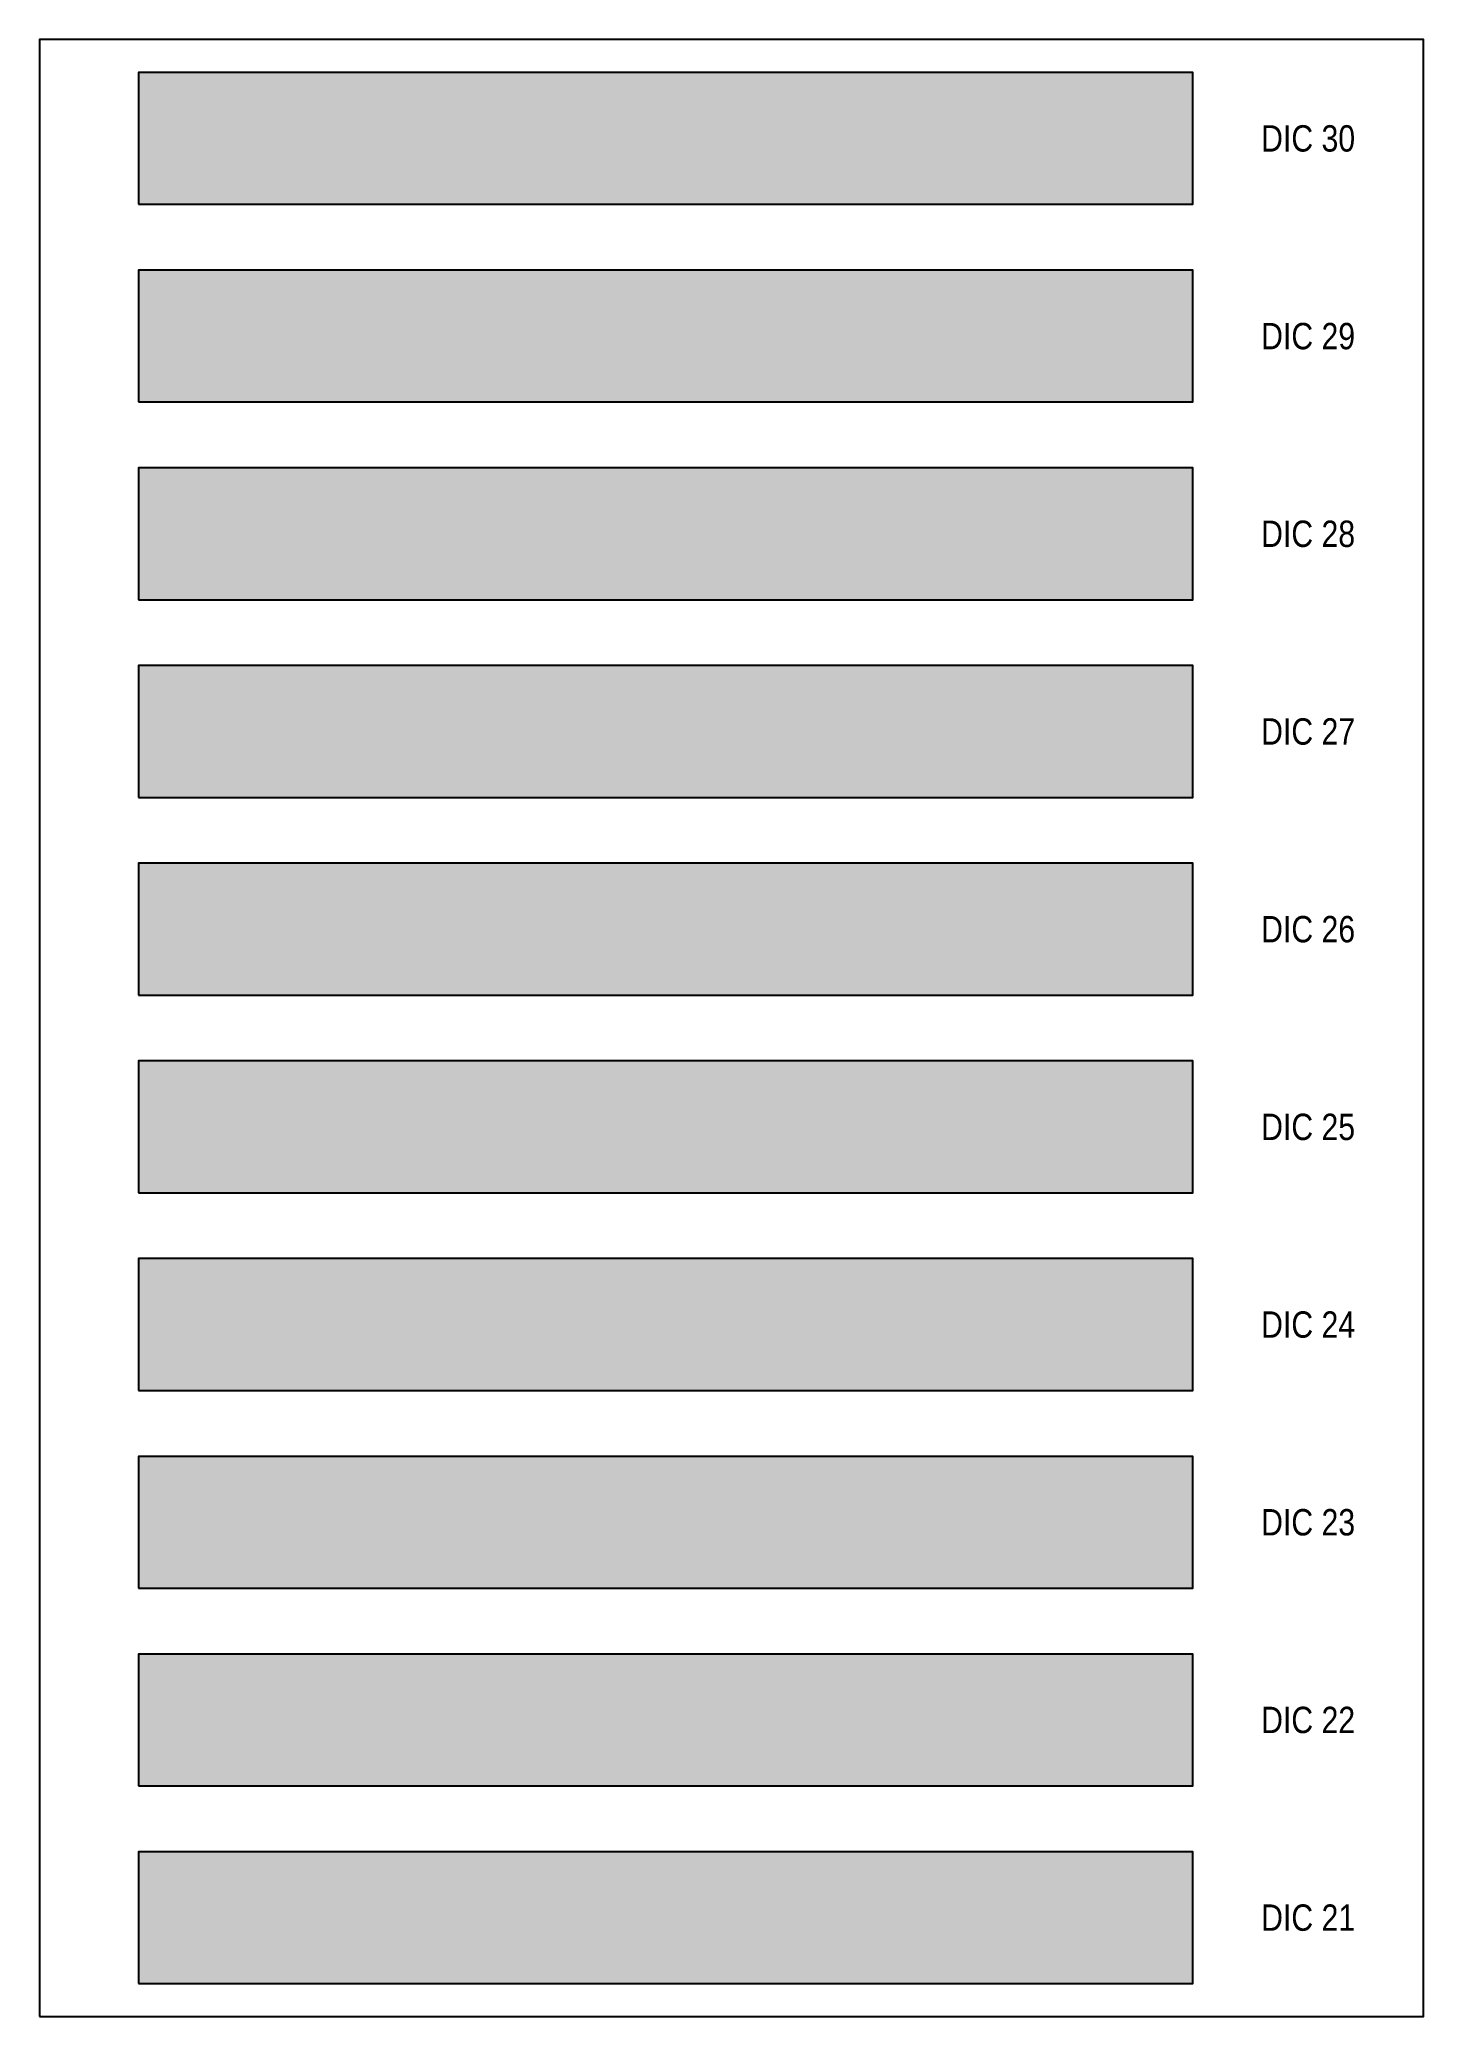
# Model space of a CAD drawing. Header units: millimetres. Extents: x -813692 to 807431, y 0 to 1813163.
# Drawn here: x 0 to 210, y 600 to 900 of the extents above; entities that cross this region are included whole.
import ezdxf
from ezdxf.enums import TextEntityAlignment as Align

# ---------------------------------------------------------------- set-up
doc = ezdxf.new("R2010")
doc.units = ezdxf.units.MM
doc.styles.get("Standard").update_dxf_attribs({"font": 'ARIALN.TTF'})

msp = doc.modelspace()

# ---------------------------------------------------------------- texts
at = {"layer": 'Defpoints', "color": 7, "ltscale": 100}
for s, p in [('DIC 30', (192.5, 885)), ('DIC 30', (192.5, 885)), ('DIC 29', (192.5, 855)), ('DIC 29', (192.5, 855)), ('DIC 28', (192.5, 825)), ('DIC 28', (192.5, 825)), ('DIC 27', (192.5, 795)), ('DIC 27', (192.5, 795)), ('DIC 26', (192.5, 765)), ('DIC 26', (192.5, 765)), ('DIC 25', (192.5, 735)), ('DIC 25', (192.5, 735)), ('DIC 24', (192.5, 705)), ('DIC 24', (192.5, 705)), ('DIC 23', (192.5, 675)), ('DIC 23', (192.5, 675)), ('DIC 22', (192.5, 645)), ('DIC 22', (192.5, 645)), ('DIC 21', (192.5, 615)), ('DIC 21', (192.5, 615))]:
    msp.add_text(s, height=4, dxfattribs=at).set_placement(p, align=Align.MIDDLE)

# ---------------------------------------------------------------- hatches: boundary and pattern name
at = {"layer": 'Defpoints', "ltscale": 100, "true_color": 0xff9e7e}
msp.add_hatch(color=21, dxfattribs=at).paths.add_polyline_path([(15, 875), (175, 875), (175, 895), (15, 895)])
msp.add_hatch(color=21, dxfattribs=at).paths.add_polyline_path([(15, 875), (175, 875), (175, 895), (15, 895)])
at = {"layer": 'Defpoints', "ltscale": 100, "true_color": 0xfe8497}
msp.add_hatch(color=241, dxfattribs=at).paths.add_polyline_path([(15, 845), (175, 845), (175, 865), (15, 865)])
msp.add_hatch(color=241, dxfattribs=at).paths.add_polyline_path([(15, 845), (175, 845), (175, 865), (15, 865)])
at = {"layer": 'Defpoints', "ltscale": 100, "true_color": 0xfc7f99}
msp.add_hatch(color=241, dxfattribs=at).paths.add_polyline_path([(15, 815), (175, 815), (175, 835), (15, 835)])
msp.add_hatch(color=241, dxfattribs=at).paths.add_polyline_path([(15, 815), (175, 815), (175, 835), (15, 835)])
at = {"layer": 'Defpoints', "ltscale": 100, "true_color": 0xf37aa8}
msp.add_hatch(color=241, dxfattribs=at).paths.add_polyline_path([(15, 785), (175, 785), (175, 805), (15, 805)])
msp.add_hatch(color=241, dxfattribs=at).paths.add_polyline_path([(15, 785), (175, 785), (175, 805), (15, 805)])
at = {"layer": 'Defpoints', "ltscale": 100, "true_color": 0xf99fb5}
msp.add_hatch(color=231, dxfattribs=at).paths.add_polyline_path([(15, 755), (175, 755), (175, 775), (15, 775)])
msp.add_hatch(color=231, dxfattribs=at).paths.add_polyline_path([(15, 755), (175, 755), (175, 775), (15, 775)])
at = {"layer": 'Defpoints', "ltscale": 100, "true_color": 0xf596b6}
msp.add_hatch(color=231, dxfattribs=at).paths.add_polyline_path([(15, 725), (175, 725), (175, 745), (15, 745)])
msp.add_hatch(color=231, dxfattribs=at).paths.add_polyline_path([(15, 725), (175, 725), (175, 745), (15, 745)])
at = {"layer": 'Defpoints', "ltscale": 100, "true_color": 0xeeb4ce}
msp.add_hatch(color=254, dxfattribs=at).paths.add_polyline_path([(15, 695), (175, 695), (175, 715), (15, 715)])
msp.add_hatch(color=254, dxfattribs=at).paths.add_polyline_path([(15, 695), (175, 695), (175, 715), (15, 715)])
at = {"layer": 'Defpoints', "ltscale": 100, "true_color": 0xddbad0}
msp.add_hatch(color=254, dxfattribs=at).paths.add_polyline_path([(15, 665), (175, 665), (175, 685), (15, 685)])
msp.add_hatch(color=254, dxfattribs=at).paths.add_polyline_path([(15, 665), (175, 665), (175, 685), (15, 685)])
at = {"layer": 'Defpoints', "ltscale": 100, "true_color": 0xc2d3e4}
msp.add_hatch(color=254, dxfattribs=at).paths.add_polyline_path([(15, 635), (175, 635), (175, 655), (15, 655)])
msp.add_hatch(color=254, dxfattribs=at).paths.add_polyline_path([(15, 635), (175, 635), (175, 655), (15, 655)])
at = {"layer": 'Defpoints', "ltscale": 100, "true_color": 0xb5d3e5}
msp.add_hatch(color=254, dxfattribs=at).paths.add_polyline_path([(15, 605), (175, 605), (175, 625), (15, 625)])
msp.add_hatch(color=254, dxfattribs=at).paths.add_polyline_path([(15, 605), (175, 605), (175, 625), (15, 625)])

# ---------------------------------------------------------------- linework, layer by layer
at = {"layer": 'Defpoints', "color": 7, "ltscale": 100}
msp.add_lwpolyline([(0, 600), (210, 600), (210, 900), (0, 900)], close=True, dxfattribs=at)
msp.add_lwpolyline([(0, 600), (210, 600), (210, 900), (0, 900)], close=True, dxfattribs=at)
at = {"layer": 'Defpoints', "color": 21, "ltscale": 100, "true_color": 0xff9e7e}
msp.add_lwpolyline([(15, 875), (175, 875), (175, 895), (15, 895)], close=True, dxfattribs=at)
msp.add_lwpolyline([(15, 875), (175, 875), (175, 895), (15, 895)], close=True, dxfattribs=at)
at = {"layer": 'Defpoints', "color": 241, "ltscale": 100, "true_color": 0xfe8497}
msp.add_lwpolyline([(15, 845), (175, 845), (175, 865), (15, 865)], close=True, dxfattribs=at)
msp.add_lwpolyline([(15, 845), (175, 845), (175, 865), (15, 865)], close=True, dxfattribs=at)
at = {"layer": 'Defpoints', "color": 241, "ltscale": 100, "true_color": 0xfc7f99}
msp.add_lwpolyline([(15, 815), (175, 815), (175, 835), (15, 835)], close=True, dxfattribs=at)
msp.add_lwpolyline([(15, 815), (175, 815), (175, 835), (15, 835)], close=True, dxfattribs=at)
at = {"layer": 'Defpoints', "color": 241, "ltscale": 100, "true_color": 0xf37aa8}
msp.add_lwpolyline([(15, 785), (175, 785), (175, 805), (15, 805)], close=True, dxfattribs=at)
msp.add_lwpolyline([(15, 785), (175, 785), (175, 805), (15, 805)], close=True, dxfattribs=at)
at = {"layer": 'Defpoints', "color": 231, "ltscale": 100, "true_color": 0xf99fb5}
msp.add_lwpolyline([(15, 755), (175, 755), (175, 775), (15, 775)], close=True, dxfattribs=at)
msp.add_lwpolyline([(15, 755), (175, 755), (175, 775), (15, 775)], close=True, dxfattribs=at)
at = {"layer": 'Defpoints', "color": 231, "ltscale": 100, "true_color": 0xf596b6}
msp.add_lwpolyline([(15, 725), (175, 725), (175, 745), (15, 745)], close=True, dxfattribs=at)
msp.add_lwpolyline([(15, 725), (175, 725), (175, 745), (15, 745)], close=True, dxfattribs=at)
at = {"layer": 'Defpoints', "color": 254, "ltscale": 100, "true_color": 0xeeb4ce}
msp.add_lwpolyline([(15, 695), (175, 695), (175, 715), (15, 715)], close=True, dxfattribs=at)
msp.add_lwpolyline([(15, 695), (175, 695), (175, 715), (15, 715)], close=True, dxfattribs=at)
at = {"layer": 'Defpoints', "color": 254, "ltscale": 100, "true_color": 0xddbad0}
msp.add_lwpolyline([(15, 665), (175, 665), (175, 685), (15, 685)], close=True, dxfattribs=at)
msp.add_lwpolyline([(15, 665), (175, 665), (175, 685), (15, 685)], close=True, dxfattribs=at)
at = {"layer": 'Defpoints', "color": 254, "ltscale": 100, "true_color": 0xc2d3e4}
msp.add_lwpolyline([(15, 635), (175, 635), (175, 655), (15, 655)], close=True, dxfattribs=at)
msp.add_lwpolyline([(15, 635), (175, 635), (175, 655), (15, 655)], close=True, dxfattribs=at)
at = {"layer": 'Defpoints', "color": 254, "ltscale": 100, "true_color": 0xb5d3e5}
msp.add_lwpolyline([(15, 605), (175, 605), (175, 625), (15, 625)], close=True, dxfattribs=at)
msp.add_lwpolyline([(15, 605), (175, 605), (175, 625), (15, 625)], close=True, dxfattribs=at)

msp.set_redraw_order([(e.dxf.handle, doc.entitydb.next_handle()) for e in msp.query("TEXT MTEXT ATTDEF DIMENSION ARC_DIMENSION")])  # texts and dimensions are drawn at this point

doc.saveas('drawing.dxf')
